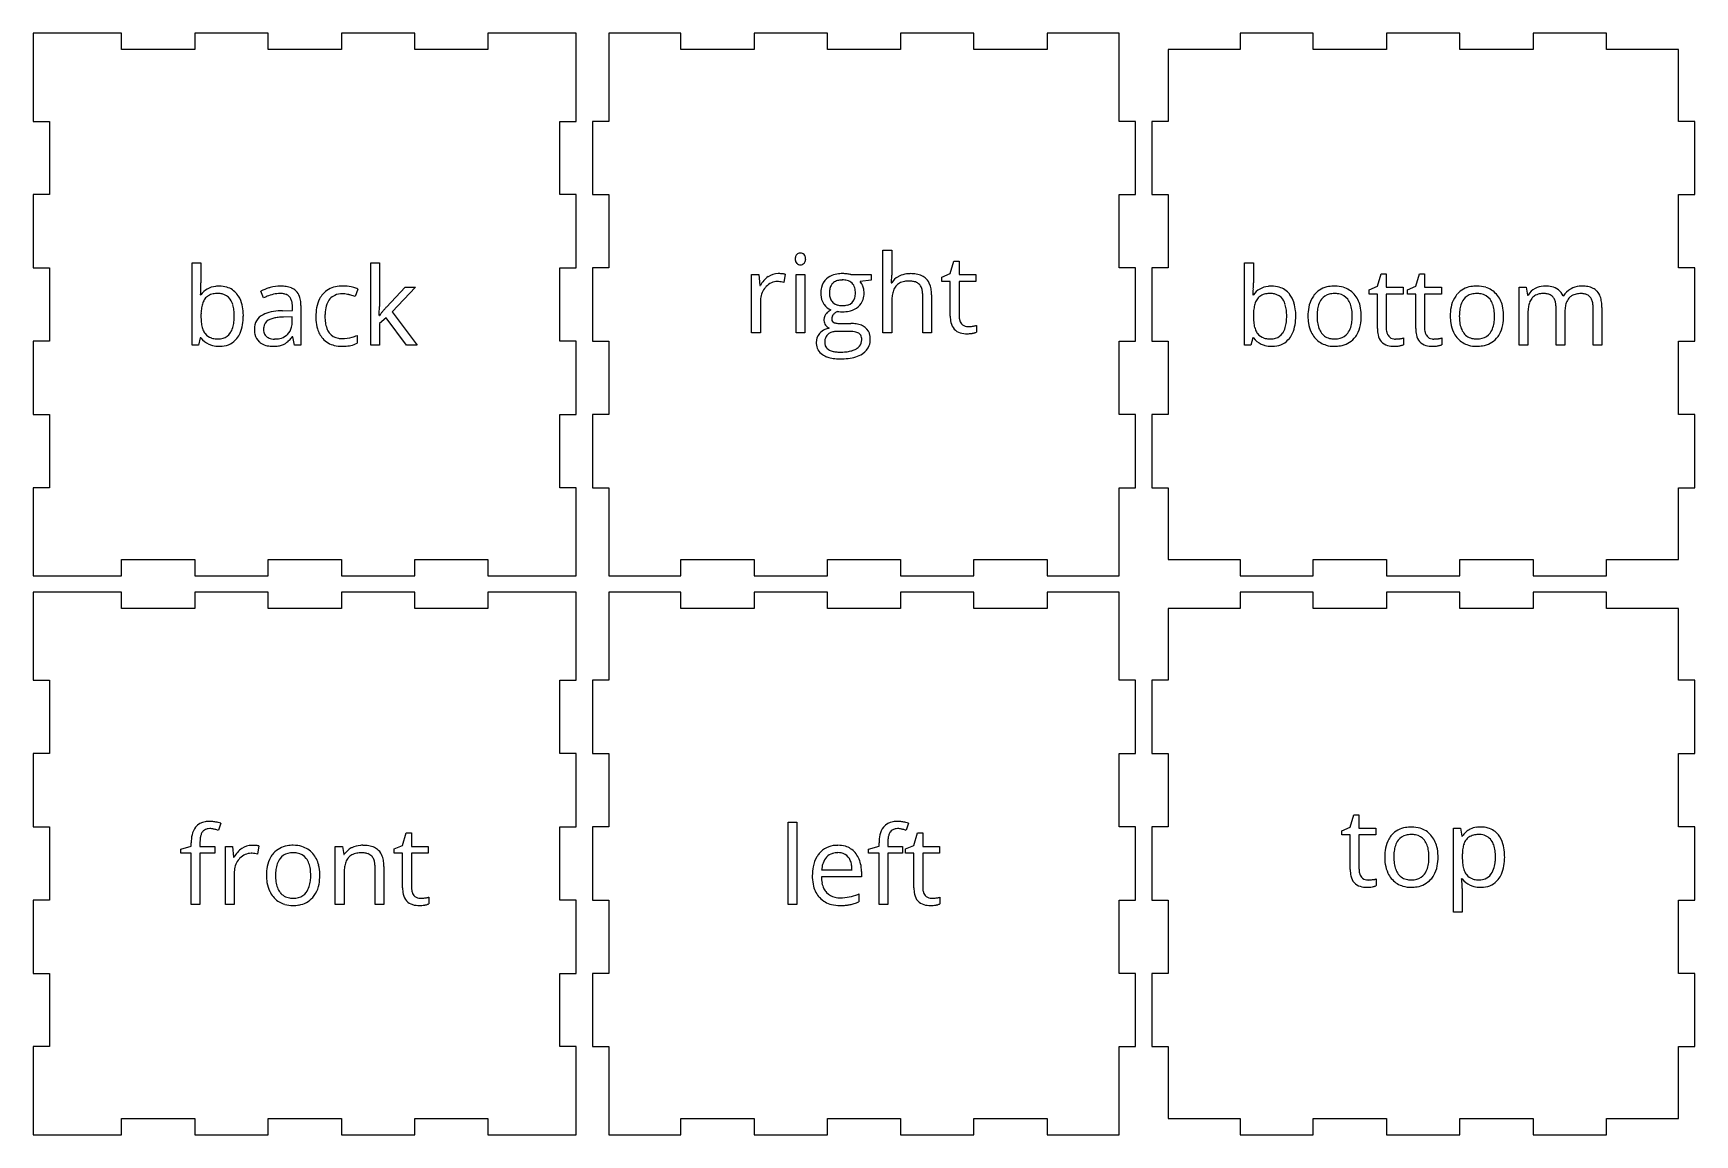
# Model space of a CAD drawing. Header units: millimetres. Extents: x 0 to 306, y 3 to 206.
import ezdxf

# ---------------------------------------------------------------- set-up
doc = ezdxf.new("R2010")
doc.units = ezdxf.units.MM

msp = doc.modelspace()

# ---------------------------------------------------------------- linework, layer by layer
at = {"layer": 'back_labelLayer'}
for p, q in [((29.27, 148.5), (29.27, 163.7)), ((29.27, 163.7), (30.89, 163.7)), ((30.89, 163.7), (30.89, 160)), ((62.17, 148.5), (62.17, 163.7)), ((62.17, 163.7), (63.77, 163.7)), ((63.77, 163.7), (63.77, 155.64)), ((65.05, 155.54), (68.51, 159.2)), ((70.43, 159.2), (66.09, 154.64)), ((68.51, 159.2), (70.43, 159.2)), ((30.81, 157.78), (30.89, 157.78)), ((42.42, 157.22), (41.92, 158.46)), ((59.79, 158.84), (59.29, 157.46)), ((45.91, 154.86), (47.72, 154.92)), ((47.69, 153.76), (46.06, 153.7)), ((47.69, 152.8), (47.69, 153.76)), ((47.72, 154.92), (47.72, 155.58)), ((49.31, 155.8), (49.31, 148.5)), ((63.69, 153.98), (63.77, 153.98)), ((64.99, 153.56), (63.77, 152.5)), ((68.77, 148.5), (64.99, 153.56)), ((66.09, 154.64), (70.73, 148.5)), ((47.78, 150.02), (47.71, 150.02)), ((48.11, 148.5), (47.78, 150.02)), ((59.63, 150.3), (59.63, 148.86)), ((63.77, 152.5), (63.77, 148.5)), ((30.43, 148.5), (29.27, 148.5)), ((30.77, 149.88), (30.43, 148.5)), ((30.89, 149.88), (30.77, 149.88)), ((49.31, 148.5), (48.11, 148.5)), ((63.77, 148.5), (62.17, 148.5)), ((70.73, 148.5), (68.77, 148.5))]:
    msp.add_line(p, q, dxfattribs=at)
for centre, radius, start, end in [((-2.91, 159.98), 33.8, 358.1123, 0.0484), ((33.91, 155.67), 3.69, 95.1835, 145.1109), ((34.24, 153.84), 5.54, 89.8744, 96.8145), ((34.3, 154.42), 4.95, 74.2393, 90.5624), ((34.62, 155.63), 3.71, 38.5631, 74.067), ((45.79, 150.9), 8.51, 104.5162, 106.549), ((45.56, 151.87), 7.51, 90.0715, 104.6521), ((45.59, 152.53), 6.85, 81.568, 90.3249), ((45.98, 155.11), 4.24, 68.2273, 81.7494), ((56.48, 155.14), 4.2, 101.4913, 138.3134), ((56.99, 153.04), 6.36, 89.5892, 102.1788), ((57.02, 152.08), 7.32, 77.7702, 89.9475), ((56.89, 151.32), 8.09, 74.6797, 77.9578), ((57.63, 154.03), 5.28, 70.0945, 74.7387), ((10.66, 159.37), 20.22, 355.4715, 355.653), ((6.5, 159.66), 24.39, 355.7239, 358.1259), ((36.01, 154.64), 5.07, 160.8926, 171.2334), ((33.85, 155.41), 2.78, 143.3382, 161.256), ((33.33, 155.75), 2.16, 120.1403, 142.4249), ((33.64, 155.17), 2.82, 100.4469, 119.6701), ((33.98, 153.47), 4.56, 89.5731, 100.7324), ((34.04, 154.27), 3.75, 78.6781, 90.375), ((34.36, 155.62), 2.36, 35.5408, 79.8011), ((34.09, 155.43), 2.69, 32.7035, 35.5241), ((33.37, 155.02), 3.52, 15.7779, 32.0151), ((33.78, 154.97), 4.78, 16.4709, 38.4075), ((31.35, 154.21), 7.32, 5.1338, 16.7973), ((45.47, 151.88), 7.47, 106.3569, 118.335), ((47.18, 147.46), 10.86, 112.2122, 115.9641), ((46.11, 150.15), 7.97, 103.6226, 112.432), ((45.49, 152.76), 5.28, 90.4485, 103.7666), ((45.46, 154.04), 4.01, 83.6506, 90.1753), ((45.63, 155.38), 2.65, 70.5716, 83.9929), ((45.97, 156.32), 1.65, 42.7296, 71.038), ((45.83, 156.24), 1.81, 20.4094, 41.4479), ((44.83, 155.86), 2.88, 7.8273, 20.6042), ((46.53, 156.48), 2.76, 47.8683, 68.2934), ((43.07, 155.61), 4.66, 359.6933, 8.0036), ((46.62, 156.66), 2.57, 19.2331, 46.6741), ((45.13, 156.11), 4.16, 6.3379, 19.6815), ((42.93, 155.83), 6.38, 359.8027, 6.6584), ((57.88, 154.42), 5.78, 153.0875, 170.1051), ((56.7, 154.98), 4.47, 138.655, 152.6853), ((59.19, 154.22), 5.44, 160.1418, 175.1368), ((56.66, 155.21), 2.72, 114.4266, 161.6633), ((56.91, 154.37), 3.6, 88.7194, 112.5668), ((56.99, 154.37), 3.59, 87.675, 89.9749), ((56.93, 153.32), 4.65, 81.691, 87.5079), ((56.64, 151.29), 6.7, 77.2999, 81.7345), ((56.24, 149.41), 8.61, 74.7801, 77.4498), ((56.62, 150.76), 7.21, 68.3294, 74.8831), ((58.35, 155.98), 3.21, 63.5034, 70.1861), ((58.69, 156.69), 2.41, 62.9282, 63.1884), ((43.38, 153.87), 12.49, 177.6177, 180.0426), ((41.61, 153.82), 10.72, 179.7763, 185.7075), ((39.62, 154.06), 8.73, 171.0668, 177.8457), ((31.04, 154.33), 5.95, 6.1649, 16.0397), ((27.43, 153.92), 9.58, 359.7681, 6.3095), ((27.72, 153.85), 9.29, 353.4935, 0.2206), ((29.19, 153.81), 9.5, 350.6563, 0.338), ((28.29, 153.88), 10.41, 359.8779, 5.4094), ((43.53, 151.57), 2.81, 115.4905, 182.3568), ((44.93, 149), 5.74, 101.3568, 117.0799), ((44.17, 151.61), 1.73, 120.9734, 172.418), ((44.58, 150.98), 2.49, 113.5886, 121.6805), ((45.18, 149.54), 4.05, 102.7996, 113.2433), ((46.06, 143.73), 11.13, 92.4696, 101.7065), ((45.91, 146.44), 7.23, 96.3545, 102.9953), ((46.45, 141.8), 11.9, 91.8565, 96.4478), ((46.38, 139.03), 15.83, 91.7164, 92.9096), ((61, 153.84), 8.94, 169.8978, 180.3689), ((61.85, 153.77), 9.8, 179.9388, 183.9815), ((59.21, 153.54), 7.15, 183.5914, 196.3539), ((62.69, 153.83), 8.96, 174.531, 180.155), ((61.58, 153.76), 7.85, 179.7041, 188.0744), ((11.08, 157.67), 52.74, 356.0329, 356.6443), ((-3.52, 158.65), 67.38, 356.0205, 356.0551), ((31.98, 156.45), 31.8, 356.6325, 357.491), ((44.56, 155.89), 19.21, 357.5042, 358.3307), ((52.97, 155.66), 10.8, 358.2739, 359.8927), ((71.6, 148.43), 9.6, 142.3234, 144.7075), ((76.71, 144.49), 16.05, 140.4331, 142.3366), ((83.37, 139.01), 24.68, 139.2799, 140.4703), ((91.07, 132.39), 34.83, 138.3418, 139.2877), ((37.38, 153.38), 6.47, 185.5925, 194.2051), ((34.67, 152.68), 3.67, 193.943, 208.0218), ((33.58, 152.12), 2.44, 208.5536, 217.5605), ((33.49, 152.09), 2.35, 218.169, 253.8047), ((34.33, 152.03), 2.33, 286.0163, 326.8497), ((33.17, 152.79), 3.72, 326.7105, 343.6662), ((31, 153.46), 5.99, 343.4171, 353.6369), ((33.96, 152.61), 4.56, 321.3161, 335.5436), ((32.5, 153.24), 6.14, 335.8306, 350.8255), ((44.8, 151.43), 4.08, 179.5457, 192.6949), ((43.43, 151.09), 2.66, 192.0828, 227.4521), ((44.98, 151.45), 2.56, 171.2122, 180.2058), ((44.74, 151.42), 2.32, 179.5266, 192.7787), ((43.95, 151.23), 1.51, 192.3264, 222.058), ((43.9, 151.2), 1.44, 222.5805, 229.2546), ((44.09, 151.45), 1.76, 229.7837, 254.2724), ((44.8, 152.66), 2.98, 281.7121, 306.4594), ((44.95, 152.42), 2.71, 306.9881, 313.856), ((44.93, 152.42), 2.71, 314.1892, 347.427), ((42.43, 154.19), 6.72, 314.7445, 321.7072), ((43.57, 152.76), 4.12, 346.9178, 0.2824), ((42.52, 152.8), 5.16, 359.8175, 359.9994), ((56.86, 152.82), 4.69, 196.0167, 221.1349), ((58.75, 153.35), 4.99, 187.9315, 200.3885), ((57.22, 152.78), 3.36, 200.4184, 216.6393), ((56.58, 152.32), 2.57, 216.9695, 261.3103), ((56.85, 156.51), 6.79, 270.2658, 286.2891), ((56.44, 158.05), 8.38, 286.0461, 292.3654), ((33.81, 151.97), 3.59, 215.585, 245.8362), ((34.08, 152.6), 4.28, 245.9802, 255.5456), ((33.93, 153.43), 3.77, 253.1382, 266.8483), ((34.22, 153.22), 4.92, 255.7755, 270.3185), ((34.05, 154.87), 5.21, 266.3776, 270.0511), ((34.09, 152.89), 3.23, 269.3869, 285.8631), ((34.26, 153.8), 5.5, 269.9226, 275.5482), ((34.52, 152.16), 3.84, 274.064, 321.4081), ((43.5, 151.19), 2.79, 227.7689, 237.805), ((43.74, 151.63), 3.29, 238.3273, 258.9184), ((44.09, 153.28), 4.97, 258.672, 270.4048), ((44.36, 152.32), 2.68, 253.9397, 266.4534), ((44.13, 155.6), 7.3, 269.9539, 273.1491), ((44.44, 153.29), 3.65, 266.0782, 270.0591), ((44.48, 154.11), 4.46, 269.5792, 282.0414), ((44.25, 153.82), 5.51, 272.9335, 281.4139), ((44.6, 152.08), 3.74, 281.2979, 293.7314), ((44.87, 151.38), 2.99, 294.3933, 304.7372), ((44.08, 152.51), 4.37, 304.8485, 314.8531), ((56.39, 152.47), 4.11, 221.7976, 256.802), ((56.87, 154.36), 6.06, 256.4244, 270.489), ((56.87, 153.64), 3.92, 260.1359, 270.2692), ((56.93, 157.19), 8.89, 269.9655, 272.8643), ((57.07, 155.11), 6.8, 272.598, 282.1879), ((57.54, 152.97), 4.61, 282.0344, 296.9455)]:
    msp.add_arc(centre, radius, start, end, dxfattribs=at)
at = {"layer": 'back_outsideCutPath'}
for p, q in [((0, 206), (0, 189.75)), ((2.75, 206), (0, 206)), ((16.25, 206), (2.75, 206)), ((16.25, 203), (16.25, 206)), ((43.25, 206), (29.75, 206)), ((29.75, 206), (29.75, 203)), ((43.25, 203), (43.25, 206)), ((70.25, 206), (56.75, 206)), ((56.75, 206), (56.75, 203)), ((70.25, 203), (70.25, 206)), ((100, 206), (83.75, 206)), ((83.75, 206), (83.75, 203)), ((100, 203.25), (100, 206)), ((29.75, 203), (16.25, 203)), ((56.75, 203), (43.25, 203)), ((83.75, 203), (70.25, 203)), ((100, 189.75), (100, 203.25)), ((0, 189.75), (3, 189.75)), ((3, 189.75), (3, 176.25)), ((97, 176.25), (97, 189.75)), ((97, 189.75), (100, 189.75)), ((3, 176.25), (0, 176.25)), ((0, 176.25), (0, 162.75)), ((100, 176.25), (97, 176.25)), ((100, 162.75), (100, 176.25)), ((0, 162.75), (3, 162.75)), ((3, 162.75), (3, 149.25)), ((97, 149.25), (97, 162.75)), ((97, 162.75), (100, 162.75)), ((3, 149.25), (0, 149.25)), ((0, 149.25), (0, 135.75)), ((100, 149.25), (97, 149.25)), ((100, 135.75), (100, 149.25)), ((0, 135.75), (3, 135.75)), ((3, 135.75), (3, 122.25)), ((97, 122.25), (97, 135.75)), ((97, 135.75), (100, 135.75)), ((3, 122.25), (0, 122.25)), ((0, 122.25), (0, 108.75)), ((100, 122.25), (97, 122.25)), ((100, 106), (100, 122.25)), ((0, 108.75), (0, 106)), ((16.25, 106), (16.25, 109)), ((16.25, 109), (29.75, 109)), ((29.75, 109), (29.75, 106)), ((43.25, 106), (43.25, 109)), ((43.25, 109), (56.75, 109)), ((56.75, 109), (56.75, 106)), ((70.25, 106), (70.25, 109)), ((70.25, 109), (83.75, 109)), ((83.75, 109), (83.75, 106)), ((0, 106), (16.25, 106)), ((29.75, 106), (43.25, 106)), ((56.75, 106), (70.25, 106)), ((83.75, 106), (97.25, 106)), ((97.25, 106), (100, 106))]:
    msp.add_line(p, q, dxfattribs=at)
at = {"layer": 'bottom_labelLayer'}
for p, q in [((223.1, 148.5), (223.1, 163.7)), ((223.1, 163.7), (224.72, 163.7)), ((224.72, 163.7), (224.72, 160)), ((246.02, 158.72), (247.55, 159.4)), ((247.55, 159.4), (248.24, 161.68)), ((248.24, 161.68), (249.17, 161.68)), ((249.17, 161.68), (249.17, 159.2)), ((249.17, 159.2), (252.28, 159.2)), ((252.28, 159.2), (252.28, 157.94)), ((253.08, 158.72), (254.61, 159.4)), ((254.61, 159.4), (255.3, 161.68)), ((255.3, 161.68), (256.23, 161.68)), ((256.23, 161.68), (256.23, 159.2)), ((256.23, 159.2), (259.34, 159.2)), ((259.34, 159.2), (259.34, 157.94)), ((273.64, 148.5), (273.64, 159.2)), ((273.64, 159.2), (274.96, 159.2)), ((274.96, 159.2), (275.22, 157.74)), ((224.64, 157.78), (224.72, 157.78)), ((246.02, 157.94), (246.02, 158.72)), ((247.55, 157.94), (246.02, 157.94)), ((247.55, 151.58), (247.55, 157.94)), ((252.28, 157.94), (249.17, 157.94)), ((249.17, 157.94), (249.17, 151.64)), ((253.08, 157.94), (253.08, 158.72)), ((254.61, 157.94), (253.08, 157.94)), ((254.61, 151.58), (254.61, 157.94)), ((259.34, 157.94), (256.23, 157.94)), ((256.23, 157.94), (256.23, 151.64)), ((275.22, 157.74), (275.3, 157.74)), ((281.74, 157.58), (281.82, 157.58)), ((275.26, 154.12), (275.26, 148.5)), ((280.45, 148.5), (280.45, 155.46)), ((282.07, 154.48), (282.07, 148.5)), ((287.28, 148.5), (287.28, 155.46)), ((288.9, 155.48), (288.9, 148.5)), ((224.26, 148.5), (223.1, 148.5)), ((224.6, 149.88), (224.26, 148.5)), ((224.72, 149.88), (224.6, 149.88)), ((252.36, 149.84), (252.36, 148.6)), ((259.42, 149.84), (259.42, 148.6)), ((275.26, 148.5), (273.64, 148.5)), ((282.07, 148.5), (280.45, 148.5)), ((288.9, 148.5), (287.28, 148.5))]:
    msp.add_line(p, q, dxfattribs=at)
for centre, radius, start, end in [((190.92, 159.98), 33.8, 358.1123, 0.0484), ((227.74, 155.67), 3.69, 95.1835, 145.1109), ((228.07, 153.84), 5.54, 89.8744, 96.8145), ((228.13, 154.42), 4.95, 74.2393, 90.5624), ((228.46, 155.63), 3.71, 38.5631, 74.067), ((239.25, 155.07), 4.29, 99.1759, 137.9833), ((239.67, 153.1), 6.3, 89.7326, 100.076), ((239.76, 153.95), 5.45, 73.5223, 90.5692), ((240.07, 155.11), 4.24, 41.1446, 73.2134), ((265.46, 155.07), 4.29, 99.1759, 137.9833), ((265.87, 153.1), 6.3, 89.7326, 100.076), ((265.96, 153.95), 5.45, 73.5223, 90.5692), ((266.28, 155.11), 4.24, 41.1446, 73.2134), ((278.37, 155.55), 3.85, 93.8343, 117.5072), ((278.46, 154.75), 4.65, 89.9662, 94.2831), ((278.51, 154.09), 5.31, 77.5572, 90.5513), ((279, 156.21), 3.13, 52.7027, 78.0054), ((285.13, 155.29), 4.1, 95.8635, 117.9693), ((285.27, 154.28), 5.12, 89.9197, 96.2618), ((285.31, 153.76), 5.64, 79.9361, 90.3804), ((285.69, 155.8), 3.57, 62.9723, 80.1665), ((204.49, 159.37), 20.22, 355.4715, 355.653), ((200.33, 159.66), 24.39, 355.7239, 358.1259), ((229.84, 154.64), 5.07, 160.8926, 171.2334), ((227.68, 155.41), 2.78, 143.3382, 161.256), ((227.16, 155.75), 2.16, 120.1403, 142.4249), ((227.47, 155.17), 2.82, 100.4469, 119.6701), ((227.81, 153.47), 4.56, 89.5731, 100.7324), ((227.87, 154.27), 3.75, 78.6781, 90.375), ((228.19, 155.62), 2.36, 35.5408, 79.8011), ((227.92, 155.43), 2.69, 32.7035, 35.5241), ((227.2, 155.02), 3.52, 15.7779, 32.0151), ((227.61, 154.97), 4.78, 16.4709, 38.4075), ((225.18, 154.21), 7.32, 5.1338, 16.7973), ((240.32, 154.48), 5.5, 150.7112, 169.4695), ((239.41, 154.95), 4.48, 138.176, 150.2287), ((239.92, 154.96), 3.35, 142.9026, 162.375), ((239.29, 155.4), 2.58, 103.4685, 142.3119), ((239.62, 154.16), 3.86, 89.4806, 103.8805), ((239.67, 153.93), 4.09, 79.3454, 90.3175), ((239.99, 155.32), 2.67, 37.9578, 80.4006), ((239.44, 154.93), 3.34, 20.0257, 37.4351), ((237.79, 154.33), 5.1, 7.744, 20.069), ((239.46, 154.59), 5.05, 13.5014, 41.0703), ((266.52, 154.48), 5.5, 150.7112, 169.4695), ((265.61, 154.95), 4.48, 138.176, 150.2287), ((266.12, 154.96), 3.35, 142.9026, 162.375), ((265.49, 155.4), 2.58, 103.4685, 142.3119), ((265.82, 154.16), 3.86, 89.4806, 103.8805), ((265.88, 153.93), 4.09, 79.3454, 90.3175), ((266.19, 155.32), 2.67, 37.9578, 80.4006), ((265.64, 154.93), 3.34, 20.0257, 37.4351), ((263.99, 154.33), 5.1, 7.744, 20.069), ((265.67, 154.59), 5.05, 13.5014, 41.0703), ((278.04, 156.12), 3.19, 117.121, 149.5424), ((280.12, 154.77), 4.82, 161.0235, 171.4469), ((278.14, 155.48), 2.72, 143.077, 161.3914), ((277.65, 155.81), 2.12, 123.702, 142.3022), ((277.86, 155.44), 2.55, 101.1546, 123.0656), ((278.17, 154), 4.03, 89.5573, 101.4832), ((278.2, 154.23), 3.8, 85.5238, 90.0794), ((278.31, 155.33), 2.69, 72.3601, 85.9562), ((278.62, 156.27), 1.7, 41.0611, 72.8993), ((278.41, 156.12), 1.96, 20.7071, 40.0217), ((277.43, 155.75), 3, 7.9865, 20.795), ((275.67, 155.49), 4.78, 359.6948, 8.1472), ((279.18, 156.54), 2.77, 22.2098, 51.4971), ((284.76, 155.9), 3.38, 119.4042, 150.1829), ((286.5, 154.89), 4.4, 160.8732, 172.5272), ((284.88, 155.47), 2.68, 140.9765, 161.1699), ((284.45, 155.78), 2.15, 122.3597, 140.2884), ((285.13, 155.33), 4.07, 118.2585, 120.063), ((284.69, 155.35), 2.63, 101.0032, 121.7841), ((285, 153.85), 4.17, 89.5621, 101.2962), ((285.04, 154.26), 3.76, 85.8144, 90.0685), ((285.14, 155.33), 2.69, 72.6395, 86.2568), ((285.45, 156.26), 1.71, 41.0408, 73.1793), ((285.23, 156.12), 1.96, 20.7071, 40.0217), ((284.26, 155.75), 3, 7.9865, 20.795), ((282.5, 155.49), 4.78, 359.6948, 8.1472), ((286.08, 156.6), 2.67, 44.229, 62.6229), ((285.97, 156.55), 2.79, 19.5612, 43.3161), ((284.27, 155.91), 4.6, 7.5042, 19.9645), ((281.46, 155.52), 7.44, 359.7107, 7.6907), ((237.21, 153.87), 12.49, 177.6177, 180.0426), ((235.44, 153.82), 10.72, 179.7763, 185.7075), ((233.45, 154.06), 8.73, 171.0668, 177.8457), ((224.87, 154.33), 5.95, 6.1649, 16.0397), ((221.56, 153.85), 9.29, 353.4935, 0.2206), ((221.27, 153.92), 9.58, 359.7681, 6.3095), ((223.02, 153.81), 9.5, 350.6563, 0.338), ((222.12, 153.88), 10.41, 359.8779, 5.4094), ((243.18, 153.92), 8.42, 169.2443, 180.3881), ((242.87, 153.83), 8.11, 179.7745, 189.0933), ((245.01, 153.9), 8.57, 173.0086, 180.2464), ((244.65, 153.82), 8.21, 179.706, 187.9161), ((241.91, 154.29), 5.44, 162.0653, 173.1675), ((234.83, 153.9), 8.09, 359.7076, 7.8973), ((234.37, 153.83), 8.54, 353.5363, 0.2014), ((237.11, 153.97), 7.48, 1.1277, 13.88), ((236.22, 153.81), 8.37, 349.1762, 0.3863), ((235.08, 153.86), 9.51, 359.9919, 1.5419), ((269.38, 153.92), 8.42, 169.2443, 180.3881), ((269.07, 153.83), 8.11, 179.7745, 189.0933), ((271.21, 153.9), 8.57, 173.0086, 180.2464), ((270.85, 153.82), 8.21, 179.706, 187.9161), ((268.11, 154.29), 5.44, 162.0653, 173.1675), ((261.03, 153.9), 8.09, 359.7076, 7.8973), ((260.58, 153.83), 8.54, 353.5363, 0.2014), ((263.31, 153.97), 7.48, 1.1277, 13.88), ((262.42, 153.81), 8.37, 349.1762, 0.3863), ((261.28, 153.86), 9.51, 359.9919, 1.5419), ((283.41, 154.26), 8.15, 171.3042, 178.3501), ((286.54, 154.12), 11.29, 178.0976, 180.0253), ((289.2, 154.52), 7.13, 172.3777, 180.1829), ((290.94, 154.48), 8.87, 179.8932, 180.0008), ((231.21, 153.38), 6.47, 185.5925, 194.2051), ((228.51, 152.68), 3.67, 193.943, 208.0218), ((227.41, 152.12), 2.44, 208.5536, 217.5605), ((227.32, 152.09), 2.35, 218.169, 253.8047), ((228.16, 152.03), 2.33, 286.0163, 326.8497), ((227, 152.79), 3.72, 326.7105, 343.6662), ((224.83, 153.46), 5.99, 343.4171, 353.6369), ((227.79, 152.61), 4.56, 321.3161, 335.5436), ((226.33, 153.24), 6.14, 335.8306, 350.8255), ((240.79, 153.48), 6, 188.9103, 205.3171), ((240.17, 153.22), 5.33, 205.656, 208.4461), ((239.37, 152.73), 4.39, 207.7947, 238.6758), ((241.64, 153.39), 5.17, 187.7639, 200.0977), ((239.98, 152.78), 3.4, 200.0846, 216.9132), ((239.37, 152.35), 2.66, 217.301, 261.7099), ((240.01, 152.32), 2.62, 284.5662, 322.6334), ((239.31, 152.83), 3.48, 323.0089, 342.6391), ((237.32, 153.48), 5.58, 342.3616, 353.7537), ((239.91, 152.79), 4.52, 318.144, 329.7566), ((239.04, 153.24), 5.5, 330.2507, 349.4116), ((252.65, 151.52), 5.1, 179.3551, 192.8478), ((250.09, 150.83), 2.45, 190.3818, 253.8772), ((252.44, 151.62), 3.26, 179.6417, 189.7506), ((251.29, 151.42), 2.09, 189.548, 205.7873), ((250.81, 151.2), 1.57, 206.1294, 221.4084), ((250.76, 151.16), 1.51, 221.5949, 262.3505), ((259.71, 151.52), 5.1, 179.3551, 192.8478), ((257.15, 150.83), 2.45, 190.3818, 253.8772), ((259.5, 151.62), 3.26, 179.6417, 189.7506), ((258.35, 151.42), 2.09, 189.548, 205.7873), ((257.87, 151.2), 1.57, 206.1294, 221.4084), ((257.82, 151.16), 1.51, 221.5949, 262.3505), ((266.99, 153.48), 6, 188.9103, 205.3171), ((266.37, 153.22), 5.33, 205.656, 208.4461), ((265.57, 152.73), 4.39, 207.7947, 238.6758), ((267.84, 153.39), 5.17, 187.7639, 200.0977), ((266.18, 152.78), 3.4, 200.0846, 216.9132), ((265.57, 152.35), 2.66, 217.301, 261.7099), ((266.21, 152.32), 2.62, 284.5662, 322.6334), ((265.51, 152.83), 3.48, 323.0089, 342.6391), ((263.52, 153.48), 5.58, 342.3616, 353.7537), ((266.11, 152.79), 4.52, 318.144, 329.7566), ((265.24, 153.24), 5.5, 330.2507, 349.4116), ((227.64, 151.97), 3.59, 215.585, 245.8362), ((227.91, 152.6), 4.28, 245.9802, 255.5456), ((227.76, 153.43), 3.77, 253.1382, 266.8483), ((228.05, 153.22), 4.92, 255.7755, 270.3185), ((227.88, 154.87), 5.21, 266.3776, 270.0511), ((227.92, 152.89), 3.23, 269.3869, 285.8631), ((228.09, 153.8), 5.5, 269.9226, 275.5482), ((228.35, 152.16), 3.84, 274.064, 321.4081), ((239.42, 152.84), 4.51, 238.8115, 253.2428), ((239.59, 153.51), 5.21, 253.5437, 270.4182), ((239.65, 153.69), 4.03, 260.5033, 270.2477), ((239.66, 154.6), 6.29, 269.7503, 279.8033), ((239.71, 153.43), 3.77, 269.4482, 284.7256), ((240.06, 152.67), 4.32, 278.8959, 317.9979), ((250.59, 152.54), 4.23, 253.7848, 270.8853), ((250.89, 151.81), 2.17, 261.3266, 270.1913), ((250.66, 152.46), 4.16, 270.0034, 270.7606), ((250.63, 153.36), 5.05, 270.8932, 275.5484), ((250.9, 154.97), 5.32, 269.8803, 278.3028), ((250.45, 155.32), 7.03, 275.526, 279.294), ((250.61, 154.37), 6.06, 279.1862, 280.1143), ((250.95, 154.56), 4.91, 278.4159, 279.0077), ((250.88, 152.9), 4.56, 280.007, 283.3735), ((250.36, 158.37), 8.77, 278.959, 280.5104), ((251.29, 151.2), 2.82, 283.307, 288.1198), ((250.93, 155.31), 5.66, 280.4848, 282.6268), ((251.43, 153.1), 3.39, 282.5876, 285.5795), ((251.68, 150.04), 1.59, 287.9888, 295.3048), ((251.68, 152.17), 2.43, 285.7232, 286.2567), ((257.65, 152.54), 4.23, 253.7848, 270.8853), ((257.95, 151.81), 2.17, 261.3266, 270.1913), ((257.72, 152.46), 4.16, 270.0034, 270.7606), ((257.69, 153.36), 5.05, 270.8932, 275.5484), ((257.96, 154.97), 5.32, 269.8803, 278.3028), ((257.51, 155.32), 7.03, 275.526, 279.294), ((257.67, 154.37), 6.06, 279.1862, 280.1143), ((258.01, 154.56), 4.91, 278.4159, 279.0077), ((257.95, 152.9), 4.56, 280.007, 283.3735), ((257.42, 158.37), 8.77, 278.959, 280.5104), ((258.35, 151.2), 2.82, 283.307, 288.1198), ((257.99, 155.31), 5.66, 280.4848, 282.6268), ((258.49, 153.1), 3.39, 282.5876, 285.5795), ((258.74, 150.04), 1.59, 287.9888, 295.3048), ((258.74, 152.17), 2.43, 285.7232, 286.2567), ((265.62, 152.84), 4.51, 238.8115, 253.2428), ((265.8, 153.51), 5.21, 253.5437, 270.4182), ((265.86, 153.69), 4.03, 260.5033, 270.2477), ((265.86, 154.6), 6.29, 269.7503, 279.8033), ((265.91, 153.43), 3.77, 269.4482, 284.7256), ((266.26, 152.67), 4.32, 278.8959, 317.9979)]:
    msp.add_arc(centre, radius, start, end, dxfattribs=at)
at = {"layer": 'bottom_outsideCutPath'}
for p, q in [((235.75, 206), (222.25, 206)), ((222.25, 206), (222.25, 203)), ((235.75, 203), (235.75, 206)), ((262.75, 206), (249.25, 206)), ((249.25, 206), (249.25, 203)), ((262.75, 203), (262.75, 206)), ((289.75, 206), (276.25, 206)), ((276.25, 206), (276.25, 203)), ((289.75, 203), (289.75, 206)), ((209, 203), (209, 189.75)), ((222.25, 203), (209, 203)), ((249.25, 203), (235.75, 203)), ((276.25, 203), (262.75, 203)), ((303, 203), (289.75, 203)), ((303, 189.75), (303, 203)), ((209, 189.75), (206, 189.75)), ((206, 189.75), (206, 176.25)), ((306, 189.75), (303, 189.75)), ((306, 176.25), (306, 189.75)), ((206, 176.25), (209, 176.25)), ((209, 176.25), (209, 162.75)), ((303, 162.75), (303, 176.25)), ((303, 176.25), (306, 176.25)), ((209, 162.75), (206, 162.75)), ((206, 162.75), (206, 149.25)), ((306, 162.75), (303, 162.75)), ((306, 149.25), (306, 162.75)), ((206, 149.25), (209, 149.25)), ((209, 149.25), (209, 135.75)), ((303, 135.75), (303, 149.25)), ((303, 149.25), (306, 149.25)), ((209, 135.75), (206, 135.75)), ((206, 135.75), (206, 122.25)), ((306, 135.75), (303, 135.75)), ((306, 122.25), (306, 135.75)), ((206, 122.25), (209, 122.25)), ((209, 122.25), (209, 109)), ((303, 109), (303, 122.25)), ((303, 122.25), (306, 122.25)), ((209, 109), (222.25, 109)), ((222.25, 109), (222.25, 106)), ((235.75, 106), (235.75, 109)), ((235.75, 109), (249.25, 109)), ((249.25, 109), (249.25, 106)), ((262.75, 106), (262.75, 109)), ((262.75, 109), (276.25, 109)), ((276.25, 109), (276.25, 106)), ((289.75, 106), (289.75, 109)), ((289.75, 109), (303, 109)), ((222.25, 106), (235.75, 106)), ((249.25, 106), (262.75, 106)), ((276.25, 106), (289.75, 106))]:
    msp.add_line(p, q, dxfattribs=at)
at = {"layer": 'front_labelLayer'}
for p, q in [((34.53, 60.41), (34.11, 59.11)), ((68.02, 56.34), (68.71, 58.63)), ((68.71, 58.63), (69.64, 58.63)), ((69.64, 58.63), (69.64, 56.15)), ((27.17, 55.62), (29.09, 56.21)), ((27.17, 54.89), (27.17, 55.62)), ((29.09, 56.21), (29.09, 56.8)), ((30.71, 56.84), (30.71, 56.15)), ((30.71, 56.15), (33.43, 56.15)), ((33.43, 56.15), (33.43, 54.89)), ((35.39, 45.45), (35.39, 56.15)), ((35.39, 56.15), (36.72, 56.15)), ((36.72, 56.15), (36.91, 54.17)), ((41.55, 56.23), (41.32, 54.72)), ((55.63, 45.45), (55.63, 56.15)), ((55.63, 56.15), (56.95, 56.15)), ((56.95, 56.15), (57.21, 54.68)), ((66.49, 55.67), (68.02, 56.34)), ((66.49, 54.89), (66.49, 55.67)), ((69.64, 56.15), (72.75, 56.15)), ((72.75, 56.15), (72.75, 54.89)), ((29.09, 54.89), (27.17, 54.89)), ((29.09, 45.45), (29.09, 54.89)), ((33.43, 54.89), (30.71, 54.89)), ((30.71, 54.89), (30.71, 45.45)), ((36.91, 54.17), (36.99, 54.17)), ((57.21, 54.68), (57.29, 54.68)), ((62.95, 45.45), (62.95, 52.37)), ((64.58, 52.43), (64.58, 45.45)), ((68.02, 54.89), (66.49, 54.89)), ((68.02, 48.52), (68.02, 54.89)), ((72.75, 54.89), (69.64, 54.89)), ((69.64, 54.89), (69.64, 48.59)), ((37.01, 51.19), (37.01, 45.45)), ((57.25, 51.06), (57.25, 45.45)), ((72.83, 46.78), (72.83, 45.54)), ((30.71, 45.45), (29.09, 45.45)), ((37.01, 45.45), (35.39, 45.45)), ((57.25, 45.45), (55.63, 45.45)), ((64.58, 45.45), (62.95, 45.45))]:
    msp.add_line(p, q, dxfattribs=at)
for centre, radius, start, end in [((35.66, 56.88), 6.57, 167.5776, 180.6587), ((32.57, 57.6), 3.4, 141.7434, 168.2322), ((32.06, 57.86), 2.84, 98.2552, 139.6203), ((34.05, 57.27), 3.31, 161.8438, 171.7847), ((32.69, 57.73), 1.88, 145.0689, 162.1802), ((32.29, 57.98), 1.4, 102.7677, 144.338), ((32.51, 55.82), 4.93, 89.6697, 99.9314), ((32.49, 57.23), 2.19, 89.4859, 103.4197), ((32.49, 55.93), 3.49, 83.076, 89.7927), ((32.51, 55.53), 5.22, 81.5641, 89.7018), ((32.28, 54.21), 5.21, 76.5183, 83.0217), ((32.14, 52.97), 7.81, 75.974, 81.6565), ((31.67, 51.62), 7.87, 71.9613, 76.5919), ((31.51, 50.36), 10.49, 73.2964, 76.0946), ((36.27, 56.94), 5.56, 171.6528, 178.4383), ((38.36, 56.85), 7.65, 178.1974, 180.0232), ((40.78, 52.32), 4.18, 124.2322, 139.4161), ((40.25, 53.11), 3.23, 89.6797, 124.4406), ((40.29, 48.9), 7.44, 84.9923, 90.1281), ((40.46, 50.91), 5.43, 78.4892, 85.0266), ((47.45, 52.01), 4.29, 99.1759, 137.9833), ((47.87, 50.05), 6.3, 89.7326, 100.076), ((47.95, 50.9), 5.45, 73.5223, 90.5692), ((48.27, 52.06), 4.24, 41.1446, 73.2134), ((60.06, 52.93), 3.28, 116.9443, 147.6526), ((60.4, 52.36), 3.95, 115.8072, 117.6068), ((60.58, 51.95), 4.39, 94.3227, 115.5454), ((60.68, 51.04), 5.31, 89.9579, 94.7109), ((60.73, 49.94), 6.4, 80.5586, 90.3538), ((61.13, 52.26), 4.05, 65.1094, 80.7638), ((61.6, 53.3), 2.91, 46.5585, 64.8782), ((61.63, 53.41), 2.81, 19.3849, 45.5997), ((41.76, 51.48), 5.47, 139.4139, 150.6033), ((40.72, 51.38), 3.7, 138.9576, 174.5422), ((40.82, 51.29), 3.84, 135.6209, 138.8378), ((40.13, 52.06), 2.81, 89.6335, 137.0881), ((40.15, 51.07), 3.8, 87.3437, 89.966), ((40.08, 49.9), 4.98, 81.5884, 87.1916), ((39.77, 47.75), 7.14, 77.4454, 81.636), ((51.37, 50.86), 8.42, 169.2443, 180.3881), ((48.51, 51.43), 5.5, 150.7112, 169.4695), ((47.6, 51.9), 4.48, 138.176, 150.2287), ((50.1, 51.24), 5.44, 162.0653, 173.1675), ((48.12, 51.9), 3.35, 142.9026, 162.375), ((47.49, 52.34), 2.58, 103.4685, 142.3119), ((47.81, 51.11), 3.86, 89.4806, 103.8805), ((47.87, 50.88), 4.09, 79.3454, 90.3175), ((48.18, 52.27), 2.67, 37.9578, 80.4006), ((47.63, 51.88), 3.34, 20.0257, 37.4351), ((45.98, 51.27), 5.1, 7.744, 20.069), ((47.66, 51.53), 5.05, 13.5014, 41.0703), ((45.3, 50.92), 7.48, 1.1277, 13.88), ((64.91, 51.19), 7.66, 171.1766, 178.3218), ((61.91, 51.67), 4.61, 159.9534, 171.3801), ((60.07, 52.36), 2.65, 140.1519, 160.3147), ((59.76, 52.57), 2.29, 118.5439, 139.1927), ((60.11, 51.88), 3.05, 100.1176, 118.1603), ((60.46, 50.06), 4.91, 89.5933, 100.3718), ((60.5, 50.67), 4.3, 84.0197, 90.1511), ((60.67, 52.05), 2.9, 71.0828, 84.3691), ((61.03, 53.07), 1.83, 43.3791, 71.5386), ((60.93, 53.02), 1.93, 22.7025, 42.342), ((60.07, 52.67), 2.86, 8.4931, 22.658), ((58.37, 52.4), 4.58, 359.6714, 8.6877), ((60.01, 52.8), 4.55, 6.9634, 19.8363), ((57.5, 52.46), 7.07, 359.7631, 7.2116), ((41.93, 51.2), 4.92, 173.6908, 180.0883), ((51.06, 50.78), 8.11, 179.7745, 189.0933), ((48.98, 50.42), 6, 188.9103, 205.3171), ((53.2, 50.84), 8.57, 173.0086, 180.2464), ((52.84, 50.77), 8.21, 179.706, 187.9161), ((49.83, 50.33), 5.17, 187.7639, 200.0977), ((45.51, 50.42), 5.58, 342.3616, 353.7537), ((43.02, 50.85), 8.09, 359.7076, 7.8973), ((42.57, 50.78), 8.54, 353.5363, 0.2014), ((47.23, 50.19), 5.5, 330.2507, 349.4116), ((44.41, 50.75), 8.37, 349.1762, 0.3863), ((43.27, 50.81), 9.51, 359.9919, 1.5419), ((67.64, 51.07), 10.39, 178.081, 180.0237), ((48.36, 50.17), 5.33, 205.656, 208.4461), ((47.56, 49.67), 4.39, 207.7947, 238.6758), ((48.17, 49.73), 3.4, 200.0846, 216.9132), ((47.62, 49.79), 4.51, 238.8115, 253.2428), ((47.57, 49.29), 2.66, 217.301, 261.7099), ((47.85, 50.63), 4.03, 260.5033, 270.2477), ((47.9, 50.37), 3.77, 269.4482, 284.7256), ((48.2, 49.27), 2.62, 284.5662, 322.6334), ((48.26, 49.61), 4.32, 278.8959, 317.9979), ((47.5, 49.77), 3.48, 323.0089, 342.6391), ((48.1, 49.74), 4.52, 318.144, 329.7566), ((73.12, 48.47), 5.1, 179.3551, 192.8478), ((70.56, 47.77), 2.45, 190.3818, 253.8772), ((72.91, 48.57), 3.26, 179.6417, 189.7506), ((71.76, 48.37), 2.09, 189.548, 205.7873), ((71.28, 48.15), 1.57, 206.1294, 221.4084), ((71.23, 48.11), 1.51, 221.5949, 262.3505), ((71.36, 48.76), 2.17, 261.3266, 270.1913), ((71.37, 51.91), 5.32, 269.8803, 278.3028), ((71.42, 51.51), 4.91, 278.4159, 279.0077), ((70.83, 55.32), 8.77, 278.959, 280.5104), ((71.4, 52.26), 5.66, 280.4848, 282.6268), ((71.9, 50.04), 3.39, 282.5876, 285.5795), ((72.15, 49.12), 2.43, 285.7232, 286.2567), ((47.79, 50.46), 5.21, 253.5437, 270.4182), ((47.85, 51.55), 6.29, 269.7503, 279.8033), ((71.06, 49.48), 4.23, 253.7848, 270.8853), ((71.13, 49.41), 4.16, 270.0034, 270.7606), ((71.1, 50.3), 5.05, 270.8932, 275.5484), ((70.92, 52.27), 7.03, 275.526, 279.294), ((71.08, 51.32), 6.06, 279.1862, 280.1143), ((71.35, 49.84), 4.56, 280.007, 283.3735), ((71.76, 48.15), 2.82, 283.307, 288.1198), ((72.15, 46.99), 1.59, 287.9888, 295.3048)]:
    msp.add_arc(centre, radius, start, end, dxfattribs=at)
at = {"layer": 'front_outsideCutPath'}
for p, q in [((0, 103), (0, 86.75)), ((2.75, 103), (0, 103)), ((16.25, 103), (2.75, 103)), ((16.25, 100), (16.25, 103)), ((43.25, 103), (29.75, 103)), ((29.75, 103), (29.75, 100)), ((43.25, 100), (43.25, 103)), ((70.25, 103), (56.75, 103)), ((56.75, 103), (56.75, 100)), ((70.25, 100), (70.25, 103)), ((100, 103), (83.75, 103)), ((83.75, 103), (83.75, 100)), ((100, 100.25), (100, 103)), ((29.75, 100), (16.25, 100)), ((56.75, 100), (43.25, 100)), ((83.75, 100), (70.25, 100)), ((100, 86.75), (100, 100.25)), ((0, 86.75), (3, 86.75)), ((3, 86.75), (3, 73.25)), ((97, 73.25), (97, 86.75)), ((97, 86.75), (100, 86.75)), ((3, 73.25), (0, 73.25)), ((0, 73.25), (0, 59.75)), ((100, 73.25), (97, 73.25)), ((100, 59.75), (100, 73.25)), ((0, 59.75), (3, 59.75)), ((3, 59.75), (3, 46.25)), ((97, 46.25), (97, 59.75)), ((97, 59.75), (100, 59.75)), ((3, 46.25), (0, 46.25)), ((0, 46.25), (0, 32.75)), ((100, 46.25), (97, 46.25)), ((100, 32.75), (100, 46.25)), ((0, 32.75), (3, 32.75)), ((3, 32.75), (3, 19.25)), ((97, 19.25), (97, 32.75)), ((97, 32.75), (100, 32.75)), ((3, 19.25), (0, 19.25)), ((0, 19.25), (0, 5.75)), ((100, 19.25), (97, 19.25)), ((100, 3), (100, 19.25)), ((0, 5.75), (0, 3)), ((16.25, 3), (16.25, 6)), ((16.25, 6), (29.75, 6)), ((29.75, 6), (29.75, 3)), ((43.25, 3), (43.25, 6)), ((43.25, 6), (56.75, 6)), ((56.75, 6), (56.75, 3)), ((70.25, 3), (70.25, 6)), ((70.25, 6), (83.75, 6)), ((83.75, 6), (83.75, 3)), ((0, 3), (16.25, 3)), ((29.75, 3), (43.25, 3)), ((56.75, 3), (70.25, 3)), ((83.75, 3), (97.25, 3)), ((97.25, 3), (100, 3))]:
    msp.add_line(p, q, dxfattribs=at)
at = {"layer": 'left_labelLayer'}
for p, q in [((139.01, 45.45), (139.01, 60.64)), ((139.01, 60.64), (140.63, 60.64)), ((140.63, 60.64), (140.63, 45.45)), ((161.21, 60.41), (160.79, 59.11)), ((162.18, 56.34), (162.87, 58.63)), ((162.87, 58.63), (163.81, 58.63)), ((163.81, 58.63), (163.81, 56.15)), ((153.85, 55.62), (155.77, 56.21)), ((153.85, 54.89), (153.85, 55.62)), ((155.77, 56.21), (155.77, 56.8)), ((157.39, 56.84), (157.39, 56.15)), ((157.39, 56.15), (160.11, 56.15)), ((160.11, 56.15), (160.11, 54.89)), ((160.65, 55.67), (162.18, 56.34)), ((160.65, 54.89), (160.65, 55.67)), ((163.81, 56.15), (166.91, 56.15)), ((166.91, 56.15), (166.91, 54.89)), ((155.77, 54.89), (153.85, 54.89)), ((155.77, 45.45), (155.77, 54.89)), ((160.11, 54.89), (157.39, 54.89)), ((157.39, 54.89), (157.39, 45.45)), ((162.18, 54.89), (160.65, 54.89)), ((162.18, 48.52), (162.18, 54.89)), ((166.91, 54.89), (163.81, 54.89)), ((163.81, 54.89), (163.81, 48.59)), ((152.53, 50.51), (145.15, 50.51)), ((145.19, 51.82), (150.79, 51.82)), ((152.53, 51.53), (152.53, 50.51)), ((152.07, 47.39), (152.07, 45.94)), ((166.99, 46.78), (166.99, 45.54)), ((140.63, 45.45), (139.01, 45.45)), ((157.39, 45.45), (155.77, 45.45))]:
    msp.add_line(p, q, dxfattribs=at)
for centre, radius, start, end in [((162.34, 56.88), 6.57, 167.5776, 180.6587), ((159.25, 57.6), 3.4, 141.7434, 168.2322), ((158.75, 57.86), 2.84, 98.2552, 139.6203), ((160.73, 57.27), 3.31, 161.8438, 171.7847), ((159.37, 57.73), 1.88, 145.0689, 162.1802), ((158.97, 57.98), 1.4, 102.7677, 144.338), ((159.19, 55.82), 4.93, 89.6697, 99.9314), ((159.17, 57.23), 2.19, 89.4859, 103.4197), ((159.17, 55.93), 3.49, 83.076, 89.7927), ((159.19, 55.53), 5.22, 81.5641, 89.7018), ((158.96, 54.21), 5.21, 76.5183, 83.0217), ((158.82, 52.97), 7.81, 75.974, 81.6565), ((158.35, 51.62), 7.87, 71.9613, 76.5919), ((158.19, 50.36), 10.49, 73.2964, 76.0946), ((147.96, 52.18), 4.15, 92.4763, 140.5386), ((148.17, 50.61), 5.73, 89.9638, 93.9176), ((148.22, 51.41), 4.94, 74.2126, 90.545), ((148.53, 52.55), 3.76, 41.2065, 74.0233), ((162.95, 56.94), 5.56, 171.6528, 178.4383), ((165.04, 56.85), 7.65, 178.1974, 180.0232), ((151.99, 50.77), 8.51, 168.9539, 180.3843), ((149.21, 51.33), 5.68, 149.4071, 169.1854), ((148.43, 51.74), 4.8, 140.1056, 148.9067), ((151.29, 51.26), 6.12, 172.1546, 174.7616), ((149.9, 51.49), 4.71, 160.3354, 172.5315), ((148.48, 52.01), 3.2, 138.0995, 160.5866), ((147.93, 52.49), 2.47, 106.4657, 137.9176), ((148.12, 51.79), 3.2, 89.4422, 106.209), ((148.17, 51.66), 3.33, 79.6468, 90.291), ((148.41, 52.74), 2.22, 40.0823, 80.6243), ((148.18, 52.57), 2.51, 23.4821, 39.7072), ((147.24, 52.18), 3.52, 8.7342, 23.2772), ((145.26, 51.85), 5.52, 359.6745, 8.9225), ((147.94, 52.04), 4.53, 11.5994, 41.1496), ((145.93, 51.57), 6.6, 359.6148, 12.0336), ((152.73, 50.71), 9.26, 179.9888, 181.7991), ((150.65, 50.59), 7.17, 181.3575, 194.492), ((151.66, 50.64), 6.51, 181.1447, 190.8007), ((149.36, 50.18), 4.17, 190.6006, 206.0275), ((148.33, 49.95), 4.77, 194.0877, 223.0538), ((148.08, 49.77), 4.46, 223.5466, 256.1957), ((148.35, 49.7), 3.04, 206.295, 222.5558), ((148.26, 49.66), 2.95, 223.0645, 258.1401), ((148.62, 51.13), 4.46, 257.5312, 270.4319), ((148.62, 55.23), 8.56, 270.1984, 292.209), ((148.19, 54.87), 9.73, 287.9023, 293.4862), ((148.21, 56.41), 9.81, 291.8255, 293.1613), ((167.28, 48.47), 5.1, 179.3551, 192.8478), ((164.72, 47.77), 2.45, 190.3818, 253.8772), ((167.07, 48.57), 3.26, 179.6417, 189.7506), ((165.92, 48.37), 2.09, 189.548, 205.7873), ((165.44, 48.15), 1.57, 206.1294, 221.4084), ((165.39, 48.11), 1.51, 221.5949, 262.3505), ((165.52, 48.76), 2.17, 261.3266, 270.1913), ((165.54, 51.91), 5.32, 269.8803, 278.3028), ((165.59, 51.51), 4.91, 278.4159, 279.0077), ((164.99, 55.32), 8.77, 278.959, 280.5104), ((165.56, 52.26), 5.66, 280.4848, 282.6268), ((166.06, 50.04), 3.39, 282.5876, 285.5795), ((166.31, 49.12), 2.43, 285.7232, 286.2567), ((148.54, 51.55), 6.3, 256.0088, 270.4848), ((148.6, 58.46), 13.21, 269.9669, 271.9931), ((148.72, 55.27), 10.02, 271.912, 275.9727), ((149.07, 52.08), 6.81, 275.9054, 281.6604), ((148.89, 52.69), 7.44, 281.9936, 287.8851), ((165.22, 49.48), 4.23, 253.7848, 270.8853), ((165.29, 49.41), 4.16, 270.0034, 270.7606), ((165.27, 50.3), 5.05, 270.8932, 275.5484), ((165.08, 52.27), 7.03, 275.526, 279.294), ((165.25, 51.32), 6.06, 279.1862, 280.1143), ((165.52, 49.84), 4.56, 280.007, 283.3735), ((165.92, 48.15), 2.82, 283.307, 288.1198), ((166.31, 46.99), 1.59, 287.9888, 295.3048)]:
    msp.add_arc(centre, radius, start, end, dxfattribs=at)
at = {"layer": 'left_outsideCutPath'}
for p, q in [((106, 103), (106, 86.75)), ((119.25, 103), (106, 103)), ((119.25, 100), (119.25, 103)), ((146.25, 103), (132.75, 103)), ((132.75, 103), (132.75, 100)), ((146.25, 100), (146.25, 103)), ((173.25, 103), (159.75, 103)), ((159.75, 103), (159.75, 100)), ((173.25, 100), (173.25, 103)), ((200, 103), (186.75, 103)), ((186.75, 103), (186.75, 100)), ((200, 100.25), (200, 103)), ((132.75, 100), (119.25, 100)), ((159.75, 100), (146.25, 100)), ((186.75, 100), (173.25, 100)), ((200, 86.75), (200, 100.25)), ((106, 86.75), (103, 86.75)), ((103, 86.75), (103, 73.25)), ((203, 86.75), (200, 86.75)), ((203, 73.25), (203, 86.75)), ((103, 73.25), (106, 73.25)), ((106, 73.25), (106, 59.75)), ((200, 59.75), (200, 73.25)), ((200, 73.25), (203, 73.25)), ((106, 59.75), (103, 59.75)), ((103, 59.75), (103, 46.25)), ((203, 59.75), (200, 59.75)), ((203, 46.25), (203, 59.75)), ((103, 46.25), (106, 46.25)), ((106, 46.25), (106, 32.75)), ((200, 32.75), (200, 46.25)), ((200, 46.25), (203, 46.25)), ((106, 32.75), (103, 32.75)), ((103, 32.75), (103, 19.25)), ((203, 32.75), (200, 32.75)), ((203, 19.25), (203, 32.75)), ((103, 19.25), (106, 19.25)), ((106, 19.25), (106, 5.75)), ((200, 3), (200, 19.25)), ((200, 19.25), (203, 19.25)), ((106, 5.75), (106, 3)), ((119.25, 3), (119.25, 6)), ((119.25, 6), (132.75, 6)), ((132.75, 6), (132.75, 3)), ((146.25, 3), (146.25, 6)), ((146.25, 6), (159.75, 6)), ((159.75, 6), (159.75, 3)), ((173.25, 3), (173.25, 6)), ((173.25, 6), (186.75, 6)), ((186.75, 6), (186.75, 3)), ((106, 3), (119.25, 3)), ((132.75, 3), (146.25, 3)), ((159.75, 3), (173.25, 3)), ((186.75, 3), (200, 3))]:
    msp.add_line(p, q, dxfattribs=at)
at = {"layer": 'right_labelLayer'}
for p, q in [((156.49, 150.8), (156.49, 166)), ((156.49, 166), (158.11, 166)), ((158.11, 166), (158.11, 161.4)), ((168.88, 161.7), (169.57, 163.99)), ((169.57, 163.99), (170.5, 163.99)), ((170.5, 163.99), (170.5, 161.51)), ((132.31, 150.8), (132.31, 161.51)), ((132.31, 161.51), (133.65, 161.51)), ((133.65, 161.51), (133.83, 159.53)), ((133.83, 159.53), (133.91, 159.53)), ((138.47, 161.59), (138.25, 160.08)), ((140.48, 150.8), (140.48, 161.51)), ((140.48, 161.51), (142.1, 161.51)), ((142.1, 161.51), (142.1, 150.8)), ((150.59, 161.51), (154.29, 161.51)), ((154.29, 160.48), (152.31, 160.25)), ((154.29, 161.51), (154.29, 160.48)), ((158.03, 160.02), (158.13, 160.02)), ((167.35, 161.03), (168.88, 161.7)), ((167.35, 160.25), (167.35, 161.03)), ((168.88, 160.25), (167.35, 160.25)), ((168.88, 153.88), (168.88, 160.25)), ((170.5, 161.51), (173.61, 161.51)), ((173.61, 160.25), (170.5, 160.25)), ((170.5, 160.25), (170.5, 153.95)), ((173.61, 161.51), (173.61, 160.25)), ((133.93, 156.55), (133.93, 150.8)), ((158.11, 156.4), (158.11, 150.8)), ((163.82, 150.8), (163.82, 157.73)), ((165.44, 157.79), (165.44, 150.8)), ((133.93, 150.8), (132.31, 150.8)), ((142.1, 150.8), (140.48, 150.8)), ((150.04, 151.05), (148.09, 151.05)), ((148.66, 152.5), (150.55, 152.5)), ((158.11, 150.8), (156.49, 150.8)), ((165.44, 150.8), (163.82, 150.8)), ((173.69, 152.14), (173.69, 150.9))]:
    msp.add_line(p, q, dxfattribs=at)
for centre, radius, start, end in [((141.26, 164.54), 0.937, 92.6446, 133.471), ((141.3, 164.24), 1.24, 89.9694, 93.7641), ((141.31, 164.53), 0.955, 46.3708, 90.8879), ((142.14, 164.42), 1.8, 170.8452, 180.3544), ((142.25, 164.4), 1.91, 179.8806, 185.3686), ((141.66, 164.34), 1.32, 184.9925, 198.2041), ((141.46, 164.53), 1.11, 155.9678, 171.0516), ((141.21, 164.18), 0.837, 197.7933, 224.8942), ((141.14, 164.68), 0.758, 133.7881, 155.9171), ((141.25, 164.24), 0.91, 225.1301, 249.9001), ((141.29, 164.35), 1.03, 250.5, 270.5978), ((141.31, 164.27), 0.946, 269.1788, 314.2808), ((141.41, 164.63), 0.819, 17.7252, 46.4474), ((141.42, 164.17), 0.791, 313.6154, 332.2678), ((141.19, 164.28), 1.06, 332.6323, 350.0706), ((140.96, 164.47), 1.29, 4.9428, 18.19), ((140.58, 164.4), 1.68, 349.8345, 0.389), ((140.4, 164.41), 1.85, 359.8847, 5.3182), ((138.68, 156.84), 5.47, 139.4139, 150.6033), ((137.65, 156.74), 3.7, 138.9576, 174.5422), ((137.7, 157.68), 4.18, 124.2322, 139.4161), ((137.75, 156.64), 3.84, 135.6209, 138.8378), ((137.06, 157.42), 2.81, 89.6335, 137.0881), ((137.18, 158.47), 3.23, 89.6797, 124.4406), ((137.07, 156.43), 3.8, 87.3437, 89.966), ((137.21, 154.26), 7.44, 84.9923, 90.1281), ((137.01, 155.25), 4.98, 81.5884, 87.1916), ((136.7, 153.11), 7.14, 77.4454, 81.636), ((137.39, 156.26), 5.43, 78.4892, 85.0266), ((149.72, 158.08), 4.68, 166.8196, 180.4839), ((148.17, 158.47), 3.08, 132.3288, 167.3341), ((148.37, 158.17), 3.44, 106.2189, 131.5378), ((148.64, 158.54), 1.95, 135.584, 163.0016), ((148.57, 158.59), 1.87, 122.5211, 134.9967), ((148.9, 156.47), 5.22, 93.633, 106.5409), ((148.74, 158.28), 2.22, 101.062, 121.9739), ((148.99, 157.12), 3.4, 89.5859, 101.3334), ((149.07, 154.54), 7.16, 89.938, 94.0268), ((149.05, 157), 3.53, 76.1095, 90.7028), ((149.1, 155.49), 6.21, 82.5852, 90.185), ((149.29, 156.96), 4.73, 74.0089, 82.5695), ((149.51, 158.62), 1.84, 13.9536, 77.6674), ((150.25, 158.61), 2.63, 29.4584, 38.3577), ((149.17, 158), 3.87, 23.1846, 29.5422), ((148.14, 157.54), 5, 21.2507, 23.3489), ((149.89, 158.24), 3.12, 6.8505, 20.9872), ((151.76, 160.91), 6.34, 351.9713, 354.9619), ((148.48, 161.19), 9.63, 354.9829, 357.8944), ((143.53, 161.38), 14.58, 357.8674, 0.0683), ((160.88, 158.31), 3.24, 119.8316, 147.9726), ((160.97, 157.7), 2.7, 140.6208, 160.5049), ((160.62, 157.94), 2.27, 118.4551, 139.6706), ((161.27, 157.7), 3.96, 116.6658, 120.4183), ((161.34, 157.51), 4.16, 96.6653, 116.3782), ((160.97, 157.25), 3.05, 100.1068, 118.0847), ((161.32, 155.42), 4.91, 89.5919, 100.3595), ((161.5, 156.42), 5.26, 89.8927, 96.9959), ((161.37, 156.03), 4.3, 84.0197, 90.1511), ((161.55, 155.11), 6.58, 80.6863, 90.3537), ((161.53, 157.41), 2.9, 71.0828, 84.3691), ((161.89, 158.43), 1.83, 43.3791, 71.5386), ((161.96, 157.52), 4.13, 65.6023, 80.8844), ((161.79, 158.38), 1.93, 22.7025, 42.342), ((160.93, 158.02), 2.86, 8.4931, 22.658), ((162.45, 158.62), 2.92, 46.7401, 65.4131), ((162.49, 158.73), 2.82, 19.2204, 45.7661), ((160.86, 158.13), 4.56, 6.4734, 19.6468), ((138.85, 156.55), 4.92, 173.6908, 180.0883), ((149.13, 158.04), 4.09, 179.9759, 183.6207), ((148.39, 157.96), 3.35, 183.0161, 212.3123), ((148.53, 158.06), 3.52, 212.4714, 215.8876), ((150.9, 158.09), 4.26, 175.3393, 180.0864), ((149.8, 158.06), 3.16, 179.5618, 191.6529), ((149.67, 158.21), 3.03, 162.5912, 175.7343), ((148.7, 157.82), 2.04, 191.3555, 213.366), ((148.44, 157.67), 1.73, 213.9574, 227.7971), ((148.67, 157.94), 2.1, 228.2621, 254.7341), ((149.57, 157.66), 1.79, 282.7797, 346.4829), ((147.93, 158.16), 3.49, 359.1806, 15.0432), ((148.13, 158.07), 3.28, 345.4362, 0.7466), ((149.98, 157.88), 3.01, 310.6098, 342.0924), ((149.3, 158.07), 3.72, 342.565, 0.5958), ((149.01, 158.12), 4.01, 359.8711, 7.0432), ((168.57, 156.4), 10.46, 178.108, 180.023), ((165.87, 156.53), 7.75, 171.3203, 178.3407), ((162.84, 157), 4.69, 160.1567, 171.5313), ((159.23, 157.75), 4.58, 359.6714, 8.6877), ((158.43, 157.81), 7.01, 359.7945, 6.7744), ((147.47, 153.14), 1.85, 161.7226, 180.4843), ((147.47, 153.13), 1.86, 179.9838, 182.9376), ((147.12, 153.09), 1.5, 182.1768, 215.3415), ((148, 157.63), 2.84, 215.1641, 247.4748), ((147.26, 153.2), 1.64, 144.4963, 161.335), ((147.81, 152.8), 2.32, 132.7259, 144.1479), ((148.68, 151.87), 3.59, 125.2213, 132.8656), ((149.55, 150.65), 5.09, 121.2352, 125.3795), ((148.28, 153.37), 1.22, 147.5369, 180.2592), ((147.9, 153.35), 0.84, 179.2919, 198.358), ((147.74, 153.31), 0.678, 199.2291, 239.5691), ((148.68, 153.1), 1.7, 128.0882, 147.1401), ((149.42, 152.18), 2.88, 117.3935, 128.4095), ((148.89, 159.07), 4.4, 259.4963, 263.3904), ((148.96, 158.95), 3.14, 254.4016, 267.4349), ((148.98, 159.87), 5.21, 263.4837, 270.1271), ((149.04, 159.98), 4.17, 267.0155, 270.0323), ((148.99, 161.7), 7.04, 269.9692, 272.9312), ((149.09, 159.34), 3.53, 269.2257, 284.3773), ((149.12, 160.01), 5.35, 272.5335, 285.258), ((149.6, 158.33), 3.6, 284.9316, 310.6223), ((173.98, 153.82), 5.1, 179.3551, 192.8478), ((173.77, 153.93), 3.26, 179.6417, 189.7506), ((172.62, 153.72), 2.09, 189.548, 205.7873), ((146.67, 149.03), 2.48, 138.3916, 181.0053), ((146.94, 148.8), 2.83, 113.8121, 138.3496), ((147.43, 147.72), 4.01, 102.2871, 114.1173), ((147.49, 149.23), 1.71, 130.7945, 169.0414), ((147.52, 153.38), 2, 215.465, 217.1747), ((147.28, 153.18), 1.68, 216.5862, 245.4969), ((147.61, 149.08), 1.9, 117.2305, 130.5023), ((147.84, 148.6), 2.43, 99.8103, 116.823), ((147.87, 153.49), 0.9, 238.22, 239.846), ((147.97, 153.71), 1.14, 240.7302, 254.5027), ((148.07, 147.32), 3.73, 89.6435, 100.0209), ((148.29, 154.78), 2.25, 254.1637, 262.2123), ((148.53, 156.49), 3.99, 262.0556, 267.2084), ((148.65, 158.67), 6.17, 267.092, 270.0863), ((150.06, 140.73), 10.31, 86.5055, 90.1399), ((150.59, 145.87), 6.64, 81.5744, 90.306), ((150.33, 144.94), 6.1, 81.4172, 86.5756), ((150.76, 147.73), 3.28, 73.41, 81.5907), ((150.95, 148.24), 4.23, 68.3671, 81.7399), ((151.27, 149.39), 1.54, 58.9972, 73.8586), ((151.52, 149.84), 1.02, 31.5095, 58.0778), ((151.25, 149.7), 1.33, 10.6609, 30.9362), ((151.43, 149.46), 2.93, 52.188, 68.2501), ((150.4, 149.52), 2.19, 359.5461, 10.9905), ((151.76, 149.91), 2.37, 8.6201, 51.8982), ((150.6, 149.66), 3.56, 359.7431, 9.7326), ((171.42, 153.13), 2.45, 190.3818, 253.8772), ((172.14, 153.5), 1.57, 206.1294, 221.4084), ((171.92, 154.84), 4.23, 253.7848, 270.8853), ((172.09, 153.46), 1.51, 221.5949, 262.3505), ((172.22, 154.11), 2.17, 261.3266, 270.1913), ((171.99, 154.77), 4.16, 270.0034, 270.7606), ((171.97, 155.66), 5.05, 270.8932, 275.5484), ((172.23, 157.27), 5.32, 269.8803, 278.3028), ((171.78, 157.63), 7.03, 275.526, 279.294), ((171.94, 156.68), 6.06, 279.1862, 280.1143), ((172.28, 156.86), 4.91, 278.4159, 279.0077), ((172.22, 155.2), 4.56, 280.007, 283.3735), ((171.69, 160.67), 8.77, 278.959, 280.5104), ((172.62, 153.51), 2.82, 283.307, 288.1198), ((172.26, 157.62), 5.66, 280.4848, 282.6268), ((172.76, 155.4), 3.39, 282.5876, 285.5795), ((173.01, 152.34), 1.59, 287.9888, 295.3048), ((173.01, 154.48), 2.43, 285.7232, 286.2567), ((147.62, 148.99), 3.42, 179.9785, 183.0227), ((146.83, 148.91), 2.63, 182.208, 207.7462), ((146.76, 148.93), 2.58, 208.9036, 236.4232), ((148.35, 149.03), 2.59, 168.2581, 180.382), ((147.39, 148.99), 1.63, 179.2207, 200.9356), ((147.19, 148.94), 1.43, 202.0287, 236.1457), ((147.48, 149.31), 1.9, 235.0634, 238.5042), ((147.82, 149.92), 2.6, 239.1066, 254.4863), ((148.28, 151.48), 4.22, 254.2324, 263.4938), ((148.56, 153.88), 6.64, 263.4108, 270.1457), ((148.59, 155.47), 8.22, 269.908, 270.0009), ((148.63, 158.14), 10.9, 269.7957, 275.3991), ((149.04, 153.95), 6.69, 275.2957, 283.3516), ((149.7, 151.21), 3.87, 283.1371, 295.8573), ((150.19, 150.14), 2.69, 296.4048, 301.8009), ((150.12, 151.03), 4.86, 286.2542, 302.528), ((150.39, 149.87), 2.36, 301.2231, 318.6238), ((150.82, 149.47), 1.77, 319.0766, 1.1407), ((150.62, 150.16), 3.86, 303.1871, 304.172), ((151.16, 149.47), 2.98, 302.9904, 339.5495), ((150.65, 149.6), 3.51, 340.5269, 0.7201), ((147.44, 149.9), 3.77, 235.9668, 251.2229), ((148.08, 151.79), 5.76, 251.2102, 262.7064), ((148.53, 155.08), 9.08, 262.5635, 270.2699), ((148.63, 158.85), 12.85, 269.7545, 276.617), ((149.2, 154.06), 8.03, 276.494, 286.4954)]:
    msp.add_arc(centre, radius, start, end, dxfattribs=at)
at = {"layer": 'right_outsideCutPath'}
for p, q in [((106, 206), (106, 189.75)), ((119.25, 206), (106, 206)), ((119.25, 203), (119.25, 206)), ((146.25, 206), (132.75, 206)), ((132.75, 206), (132.75, 203)), ((146.25, 203), (146.25, 206)), ((173.25, 206), (159.75, 206)), ((159.75, 206), (159.75, 203)), ((173.25, 203), (173.25, 206)), ((200, 206), (186.75, 206)), ((186.75, 206), (186.75, 203)), ((200, 203.25), (200, 206)), ((132.75, 203), (119.25, 203)), ((159.75, 203), (146.25, 203)), ((186.75, 203), (173.25, 203)), ((200, 189.75), (200, 203.25)), ((106, 189.75), (103, 189.75)), ((103, 189.75), (103, 176.25)), ((203, 189.75), (200, 189.75)), ((203, 176.25), (203, 189.75)), ((103, 176.25), (106, 176.25)), ((106, 176.25), (106, 162.75)), ((200, 162.75), (200, 176.25)), ((200, 176.25), (203, 176.25)), ((106, 162.75), (103, 162.75)), ((103, 162.75), (103, 149.25)), ((203, 162.75), (200, 162.75)), ((203, 149.25), (203, 162.75)), ((103, 149.25), (106, 149.25)), ((106, 149.25), (106, 135.75)), ((200, 135.75), (200, 149.25)), ((200, 149.25), (203, 149.25)), ((106, 135.75), (103, 135.75)), ((103, 135.75), (103, 122.25)), ((203, 135.75), (200, 135.75)), ((203, 122.25), (203, 135.75)), ((103, 122.25), (106, 122.25)), ((106, 122.25), (106, 108.75)), ((200, 106), (200, 122.25)), ((200, 122.25), (203, 122.25)), ((106, 108.75), (106, 106)), ((119.25, 106), (119.25, 109)), ((119.25, 109), (132.75, 109)), ((132.75, 109), (132.75, 106)), ((146.25, 106), (146.25, 109)), ((146.25, 109), (159.75, 109)), ((159.75, 109), (159.75, 106)), ((173.25, 106), (173.25, 109)), ((173.25, 109), (186.75, 109)), ((186.75, 109), (186.75, 106)), ((106, 106), (119.25, 106)), ((132.75, 106), (146.25, 106)), ((159.75, 106), (173.25, 106)), ((186.75, 106), (200, 106))]:
    msp.add_line(p, q, dxfattribs=at)
at = {"layer": 'top_labelLayer'}
for p, q in [((242.54, 59.71), (243.23, 61.99)), ((243.23, 61.99), (244.16, 61.99)), ((244.16, 61.99), (244.16, 59.51)), ((241.01, 59.04), (242.54, 59.71)), ((241.01, 58.25), (241.01, 59.04)), ((242.54, 58.25), (241.01, 58.25)), ((242.54, 51.89), (242.54, 58.25)), ((244.16, 59.51), (247.27, 59.51)), ((247.27, 58.25), (244.16, 58.25)), ((244.16, 58.25), (244.16, 51.96)), ((247.27, 59.51), (247.27, 58.25)), ((261.57, 44.01), (261.57, 59.51)), ((261.57, 59.51), (262.88, 59.51)), ((262.88, 59.51), (263.11, 58.05)), ((263.11, 58.05), (263.19, 58.05)), ((263.19, 54.53), (263.19, 54.17)), ((247.35, 50.15), (247.35, 48.91)), ((263.19, 50.19), (263.07, 50.19)), ((263.19, 48.41), (263.19, 44.01)), ((263.19, 44.01), (261.57, 44.01))]:
    msp.add_line(p, q, dxfattribs=at)
for centre, radius, start, end in [((253.54, 55.26), 4.48, 138.176, 150.2287), ((253.38, 55.38), 4.29, 99.1759, 137.9833), ((253.42, 55.71), 2.58, 103.4685, 142.3119), ((253.8, 53.41), 6.3, 89.7326, 100.076), ((253.75, 54.47), 3.86, 89.4806, 103.8805), ((253.81, 54.24), 4.09, 79.3454, 90.3175), ((253.89, 54.26), 5.45, 73.5223, 90.5692), ((254.12, 55.63), 2.67, 37.9578, 80.4006), ((254.21, 55.42), 4.24, 41.1446, 73.2134), ((253.6, 54.9), 5.05, 13.5014, 41.0703), ((266.76, 55.54), 4.36, 132.3565, 144.9196), ((266.09, 56.27), 3.37, 115.4006, 132.3118), ((265.95, 55.41), 2.89, 100.0868, 118.1918), ((266.35, 55.64), 4.06, 97.7066, 114.8822), ((266.28, 53.66), 4.67, 89.5904, 100.3502), ((266.53, 54.45), 5.25, 89.8469, 97.9474), ((266.32, 54.84), 3.49, 84.0379, 90.0848), ((266.6, 54.74), 4.97, 74.1924, 90.5785), ((266.47, 55.8), 2.52, 35.4482, 85.2267), ((266.94, 55.99), 3.67, 38.0523, 74.0417), ((265.99, 55.26), 4.87, 16.3356, 37.9091), ((257.31, 54.23), 8.42, 169.2443, 180.3881), ((254.45, 54.79), 5.5, 150.7112, 169.4695), ((259.14, 54.21), 8.57, 173.0086, 180.2464), ((256.04, 54.6), 5.44, 162.0653, 173.1675), ((254.05, 55.27), 3.35, 142.9026, 162.375), ((253.57, 55.24), 3.34, 20.0257, 37.4351), ((251.92, 54.64), 5.1, 7.744, 20.069), ((248.96, 54.21), 8.09, 359.7076, 7.8973), ((251.24, 54.28), 7.48, 1.1277, 13.88), ((270.96, 54.55), 7.77, 171.0868, 178.3248), ((267.95, 55.04), 4.72, 160.2896, 171.2453), ((266.12, 55.71), 2.78, 141.889, 160.5973), ((265.6, 56.08), 2.14, 118.5569, 141.0243), ((265.74, 55.25), 3.44, 19.8991, 35.898), ((264.1, 54.66), 5.18, 7.715, 19.886), ((261.13, 54.23), 8.18, 359.7108, 7.861), ((263.5, 54.5), 7.47, 4.5767, 16.6089), ((260.43, 54.19), 10.56, 359.9003, 4.9018), ((257, 54.14), 8.11, 179.7745, 189.0933), ((254.92, 53.79), 6, 188.9103, 205.3171), ((258.78, 54.13), 8.21, 179.706, 187.9161), ((255.77, 53.7), 5.17, 187.7639, 200.0977), ((253.44, 53.14), 3.48, 323.0089, 342.6391), ((251.45, 53.79), 5.58, 342.3616, 353.7537), ((248.51, 54.14), 8.54, 353.5363, 0.2014), ((253.17, 53.55), 5.5, 330.2507, 349.4116), ((250.35, 54.12), 8.37, 349.1762, 0.3863), ((249.21, 54.17), 9.51, 359.9919, 1.5419), ((273.5, 54.43), 10.32, 178.0662, 179.4474), ((273.91, 54.13), 10.72, 179.7763, 185.7075), ((269.68, 53.69), 6.47, 185.5925, 194.2051), ((266.97, 52.99), 3.67, 193.943, 208.0218), ((265.29, 53.31), 3.92, 325.5754, 344.1505), ((263.26, 53.91), 6.03, 343.9336, 355.1137), ((260.67, 54.17), 8.64, 354.8402, 0.1175), ((264.8, 53.55), 6.14, 335.8306, 350.8255), ((261.49, 54.12), 9.5, 350.6563, 0.338), ((247.64, 51.83), 5.1, 179.3551, 192.8478), ((245.08, 51.14), 2.45, 190.3818, 253.8772), ((247.43, 51.93), 3.26, 179.6417, 189.7506), ((246.28, 51.73), 2.09, 189.548, 205.7873), ((245.8, 51.51), 1.57, 206.1294, 221.4084), ((245.75, 51.47), 1.51, 221.5949, 262.3505), ((245.88, 52.12), 2.17, 261.3266, 270.1913), ((245.89, 55.28), 5.32, 269.8803, 278.3028), ((245.94, 54.87), 4.91, 278.4159, 279.0077), ((245.35, 58.68), 8.77, 278.959, 280.5104), ((245.92, 55.62), 5.66, 280.4848, 282.6268), ((246.42, 53.41), 3.39, 282.5876, 285.5795), ((246.67, 52.48), 2.43, 285.7232, 286.2567), ((254.3, 53.53), 5.33, 205.656, 208.4461), ((253.5, 53.04), 4.39, 207.7947, 238.6758), ((254.11, 53.09), 3.4, 200.0846, 216.9132), ((253.55, 53.15), 4.51, 238.8115, 253.2428), ((253.5, 52.66), 2.66, 217.301, 261.7099), ((253.79, 54), 4.03, 260.5033, 270.2477), ((253.84, 53.74), 3.77, 269.4482, 284.7256), ((254.14, 52.63), 2.62, 284.5662, 322.6334), ((254.19, 52.98), 4.32, 278.8959, 317.9979), ((254.04, 53.1), 4.52, 318.144, 329.7566), ((247.85, 48.26), 15.34, 2.9503, 7.2021), ((250.33, 48.4), 12.86, 0.0318, 2.9016), ((266.11, 52.28), 3.59, 215.585, 245.8362), ((265.88, 52.43), 2.44, 208.5536, 217.5605), ((265.79, 52.4), 2.35, 218.169, 253.8047), ((266.38, 52.91), 4.28, 245.9802, 255.5456), ((266.22, 53.74), 3.77, 253.1382, 266.8483), ((266.35, 55.19), 5.21, 266.3776, 270.0511), ((266.39, 52.7), 2.73, 269.2257, 292.043), ((266.81, 52.47), 3.84, 274.064, 321.4081), ((266.43, 52.48), 2.51, 293.143, 324.1354), ((265.88, 52.95), 3.23, 323.1616, 325.0154), ((266.26, 52.92), 4.56, 321.3161, 335.5436), ((245.58, 52.85), 4.23, 253.7848, 270.8853), ((245.65, 52.77), 4.16, 270.0034, 270.7606), ((245.62, 53.67), 5.05, 270.8932, 275.5484), ((245.44, 55.63), 7.03, 275.526, 279.294), ((245.6, 54.68), 6.06, 279.1862, 280.1143), ((245.88, 53.21), 4.56, 280.007, 283.3735), ((246.28, 51.51), 2.82, 283.307, 288.1198), ((246.67, 50.35), 1.59, 287.9888, 295.3048), ((253.73, 53.82), 5.21, 253.5437, 270.4182), ((253.79, 54.91), 6.29, 269.7503, 279.8033), ((266.52, 53.53), 4.92, 255.7755, 270.3185), ((266.55, 54.11), 5.5, 269.9226, 275.5482)]:
    msp.add_arc(centre, radius, start, end, dxfattribs=at)
at = {"layer": 'top_outsideCutPath'}
for p, q in [((235.75, 103), (222.25, 103)), ((222.25, 103), (222.25, 100)), ((235.75, 100), (235.75, 103)), ((262.75, 103), (249.25, 103)), ((249.25, 103), (249.25, 100)), ((262.75, 100), (262.75, 103)), ((289.75, 103), (276.25, 103)), ((276.25, 103), (276.25, 100)), ((289.75, 100), (289.75, 103)), ((209, 100), (209, 86.75)), ((222.25, 100), (209, 100)), ((249.25, 100), (235.75, 100)), ((276.25, 100), (262.75, 100)), ((303, 100), (289.75, 100)), ((303, 86.75), (303, 100)), ((209, 86.75), (206, 86.75)), ((206, 86.75), (206, 73.25)), ((306, 86.75), (303, 86.75)), ((306, 73.25), (306, 86.75)), ((206, 73.25), (209, 73.25)), ((209, 73.25), (209, 59.75)), ((303, 59.75), (303, 73.25)), ((303, 73.25), (306, 73.25)), ((209, 59.75), (206, 59.75)), ((206, 59.75), (206, 46.25)), ((306, 59.75), (303, 59.75)), ((306, 46.25), (306, 59.75)), ((206, 46.25), (209, 46.25)), ((209, 46.25), (209, 32.75)), ((303, 32.75), (303, 46.25)), ((303, 46.25), (306, 46.25)), ((209, 32.75), (206, 32.75)), ((206, 32.75), (206, 19.25)), ((306, 32.75), (303, 32.75)), ((306, 19.25), (306, 32.75)), ((206, 19.25), (209, 19.25)), ((209, 19.25), (209, 6)), ((303, 6), (303, 19.25)), ((303, 19.25), (306, 19.25)), ((209, 6), (222.25, 6)), ((222.25, 6), (222.25, 3)), ((235.75, 3), (235.75, 6)), ((235.75, 6), (249.25, 6)), ((249.25, 6), (249.25, 3)), ((262.75, 3), (262.75, 6)), ((262.75, 6), (276.25, 6)), ((276.25, 6), (276.25, 3)), ((289.75, 3), (289.75, 6)), ((289.75, 6), (303, 6)), ((222.25, 3), (235.75, 3)), ((249.25, 3), (262.75, 3)), ((276.25, 3), (289.75, 3))]:
    msp.add_line(p, q, dxfattribs=at)

doc.saveas('drawing.dxf')
